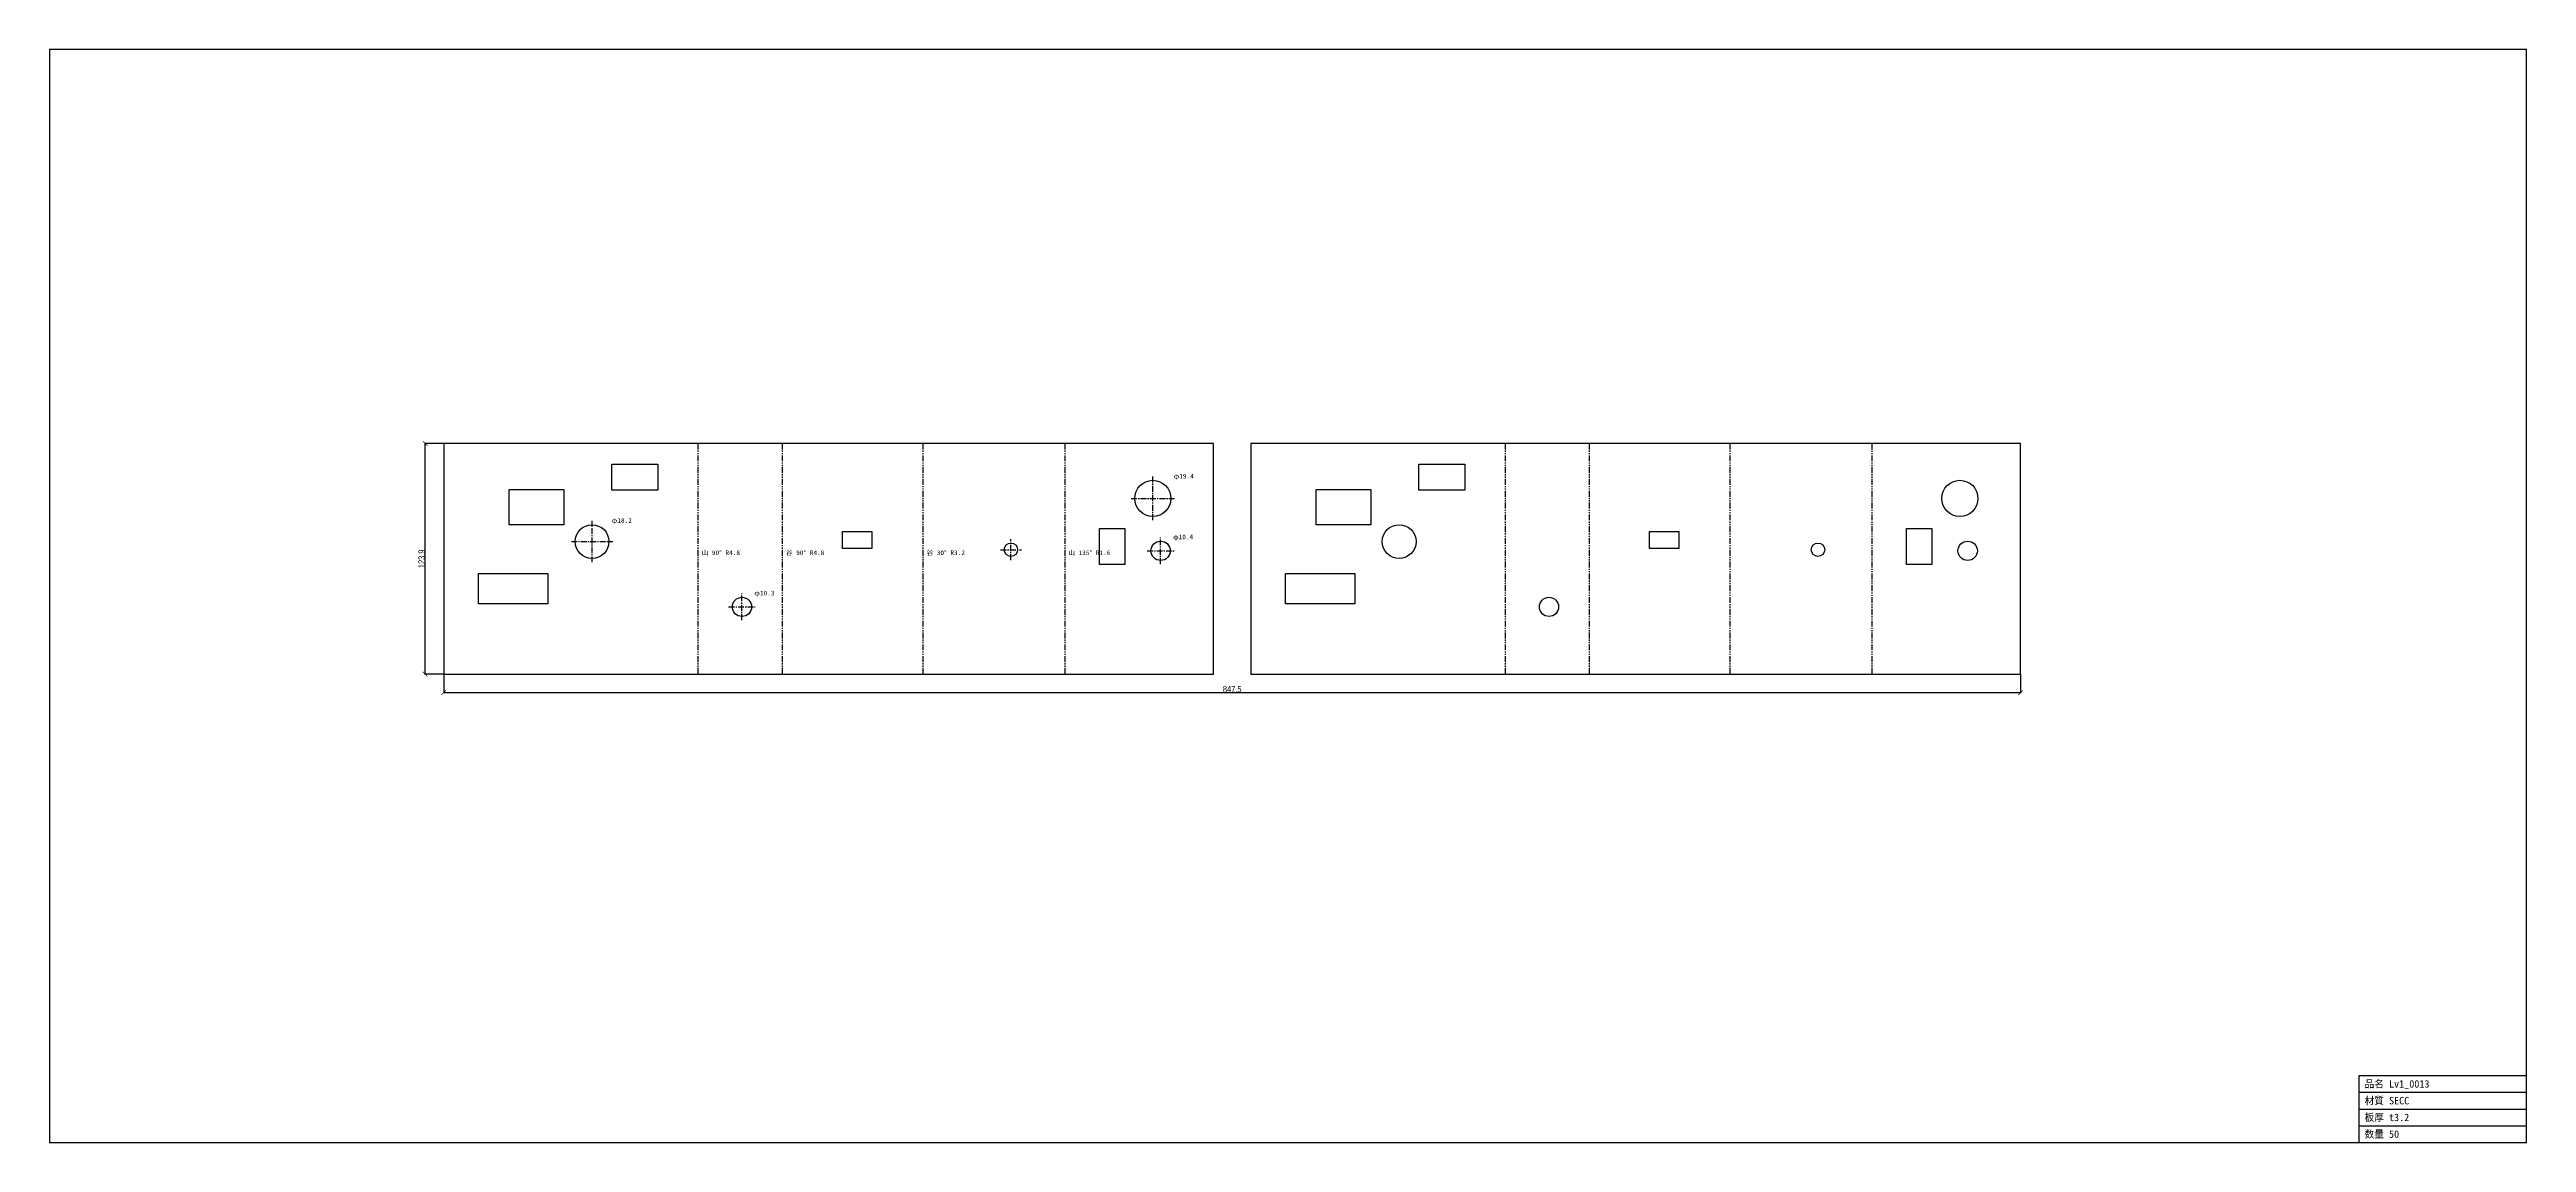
# Model space of a CAD drawing. Header units: millimetres. Extents: x -212 to 1119, y -252 to 336.
import ezdxf

# ---------------------------------------------------------------- set-up
doc = ezdxf.new("R2010")
doc.units = ezdxf.units.MM
doc.linetypes.add('CENTER', pattern=[5.08, 3.175, -0.635, 0.635, -0.635])
doc.linetypes.add('PHANTOM', pattern=[6.35, 3.175, -0.635, 0.635, -0.635, 0.635, -0.635])
for name, color, linetype in [('BEND', 7, 'Continuous'), ('CENTER', 7, 'Continuous'), ('CUT', 7, 'Continuous'), ('DIM', 7, 'Continuous'), ('FRAME', 7, 'Continuous'), ('TEXT', 7, 'Continuous')]:
    doc.layers.add(name, color=color, linetype=linetype)
doc.styles.add('OpenSansCondensed-Light', font='OpenSansCondensed-Light.ttf')
doc.dimstyles.new('EZDXF', dxfattribs={"dimtxt": 0.25, "dimasz": 0.175, "dimexe": 0.375, "dimexo": 0.125, "dimgap": 0.1, "dimtad": 1, "dimlfac": 100, "dimzin": 12, "dimdsep": 46, "dimtxsty": 'OpenSansCondensed-Light', "dimblk": 'ARCHTICK', "dimcen": 2.5, "dimazin": 3, "dimtfac": 0.5, "dimtmove": 2, "dimatfit": 3})

# ---------------------------------------------------------------- blocks, each defined once
blk = doc.blocks.new('_ARCHTICK')
at = {"color": 0, "linetype": 'BYBLOCK', "const_width": 0.15}
blk.add_lwpolyline([(-0.5, -0.5), (0.5, 0.5)], dxfattribs=at)

msp = doc.modelspace()

# ---------------------------------------------------------------- linework, layer by layer
at = {"layer": 'BEND', "color": 3, "linetype": 'PHANTOM'}
for p, q in [((136.63, 123.92), (136.63, 0)), ((181.95, 123.92), (181.95, 0)), ((257.5, 123.92), (257.5, 0)), ((333.72, 123.92), (333.72, 0)), ((570.37, 123.92), (570.37, 0)), ((615.69, 123.92), (615.69, 0)), ((691.24, 123.92), (691.24, 0)), ((767.46, 123.92), (767.46, 0))]:
    msp.add_line(p, q, dxfattribs=at)
at = {"layer": 'CENTER', "color": 1, "linetype": 'CENTER'}
for p, q in [((369.41, 94.45), (392.82, 94.45)), ((381.12, 82.75), (381.12, 106.16)), ((79.7, 60.1), (79.7, 82.29)), ((68.6, 71.2), (90.79, 71.2)), ((299.24, 66.85), (310.44, 66.85)), ((304.84, 61.25), (304.84, 72.45)), ((385.29, 59.06), (385.29, 73.45)), ((378.1, 66.25), (392.49, 66.25)), ((160.28, 28.94), (160.28, 43.28)), ((153.11, 36.11), (167.45, 36.11))]:
    msp.add_line(p, q, dxfattribs=at)
at = {"layer": 'CUT'}
for p, q in [((413.74, 123.92), (0, 123.92)), ((0, 123.92), (0, 0)), ((413.74, 0), (413.74, 123.92)), ((847.48, 123.92), (433.74, 123.92)), ((433.74, 123.92), (433.74, 0)), ((847.48, 0), (847.48, 123.92)), ((90.26, 98.85), (90.26, 112.78)), ((90.26, 112.78), (115, 112.78)), ((115, 112.78), (115, 98.85)), ((524, 98.85), (524, 112.78)), ((524, 112.78), (548.74, 112.78)), ((548.74, 112.78), (548.74, 98.85)), ((35.09, 80.31), (35.09, 99.25)), ((35.09, 99.25), (64.52, 99.25)), ((64.52, 99.25), (64.52, 80.31)), ((115, 98.85), (90.26, 98.85)), ((468.83, 80.31), (468.83, 99.25)), ((468.83, 99.25), (498.26, 99.25)), ((498.26, 99.25), (498.26, 80.31)), ((548.74, 98.85), (524, 98.85)), ((64.52, 80.31), (35.09, 80.31)), ((498.26, 80.31), (468.83, 80.31)), ((214.35, 76.58), (230.08, 76.58)), ((214.35, 67.48), (214.35, 76.58)), ((230.08, 67.48), (214.35, 67.48)), ((230.08, 76.58), (230.08, 67.48)), ((352.5, 78.3), (366.01, 78.3)), ((352.5, 58.83), (352.5, 78.3)), ((366.01, 78.3), (366.01, 58.83)), ((648.09, 76.58), (663.82, 76.58)), ((648.09, 67.48), (648.09, 76.58)), ((663.82, 67.48), (648.09, 67.48)), ((663.82, 76.58), (663.82, 67.48)), ((786.24, 78.3), (799.75, 78.3)), ((786.24, 58.83), (786.24, 78.3)), ((799.75, 78.3), (799.75, 58.83)), ((18.68, 37.78), (18.68, 53.99)), ((18.68, 53.99), (55.95, 53.99)), ((55.95, 53.99), (55.95, 37.78)), ((366.01, 58.83), (352.5, 58.83)), ((452.42, 37.78), (452.42, 53.99)), ((452.42, 53.99), (489.69, 53.99)), ((489.69, 53.99), (489.69, 37.78)), ((799.75, 58.83), (786.24, 58.83)), ((55.95, 37.78), (18.68, 37.78)), ((489.69, 37.78), (452.42, 37.78)), ((0, 0), (413.74, 0)), ((433.74, 0), (847.48, 0))]:
    msp.add_line(p, q, dxfattribs=at)
for centre, radius in [((381.12, 94.45), 9.71), ((814.86, 94.45), 9.71), ((79.7, 71.2), 9.1), ((513.44, 71.2), 9.1), ((304.84, 66.85), 3.6), ((385.29, 66.25), 5.2), ((738.58, 66.85), 3.6), ((819.03, 66.25), 5.2), ((160.28, 36.11), 5.17), ((594.02, 36.11), 5.17)]:
    msp.add_circle(centre, radius, dxfattribs=at)
at = {"layer": 'FRAME'}
for p, q in [((1119.35, 335.79), (-211.87, 335.79)), ((-211.87, 335.79), (-211.87, -251.87)), ((1119.35, -251.87), (1119.35, 335.79)), ((1029.35, -251.87), (1029.35, -215.87)), ((1029.35, -215.87), (1119.35, -215.87)), ((1029.35, -224.87), (1119.35, -224.87)), ((1029.35, -233.87), (1119.35, -233.87)), ((-211.87, -251.87), (1119.35, -251.87)), ((1029.35, -242.87), (1119.35, -242.87))]:
    msp.add_line(p, q, dxfattribs=at)

# ---------------------------------------------------------------- texts
at = {"layer": 'TEXT'}
for s, height, p in [('φ19.4', 2.5, (392.32, 105.16)), ('φ18.2', 2.5, (90.29, 81.29)), ('山 90° R4.8', 2.5, (138.63, 63.96)), ('谷 90° R4.8', 2.5, (183.95, 63.96)), ('谷 30° R3.2', 2.5, (259.5, 63.96)), ('山 135° R1.6', 2.5, (335.72, 63.96)), ('φ10.4', 2.5, (391.99, 72.45)), ('φ10.3', 2.5, (166.95, 42.28)), ('品名 Lv1_0013', 4, (1032.35, -222.37)), ('材質 SECC', 4, (1032.35, -231.37)), ('板厚 t3.2', 4, (1032.35, -240.37)), ('数量 50', 4, (1032.35, -249.37))]:
    msp.add_text(s, height=height, dxfattribs=at).set_placement(p)

# ---------------------------------------------------------------- dimensions: what is measured, and where the dimension line sits
at = {"layer": 'DIM'}
msp.add_linear_dim(base=(-10, 0), p1=(0, 0), p2=(0, 123.92), angle=90, dimstyle='EZDXF', override={"dimtxt": 3.5, "dimasz": 2.5, "dimdec": 1, "dimlfac": 1}, dxfattribs=at).render()
msp.add_linear_dim(base=(0, -10), p1=(0, 0), p2=(847.48, 0), dimstyle='EZDXF', override={"dimtxt": 3.5, "dimasz": 2.5, "dimdec": 1, "dimlfac": 1}, dxfattribs=at).render()

doc.saveas('drawing.dxf')
